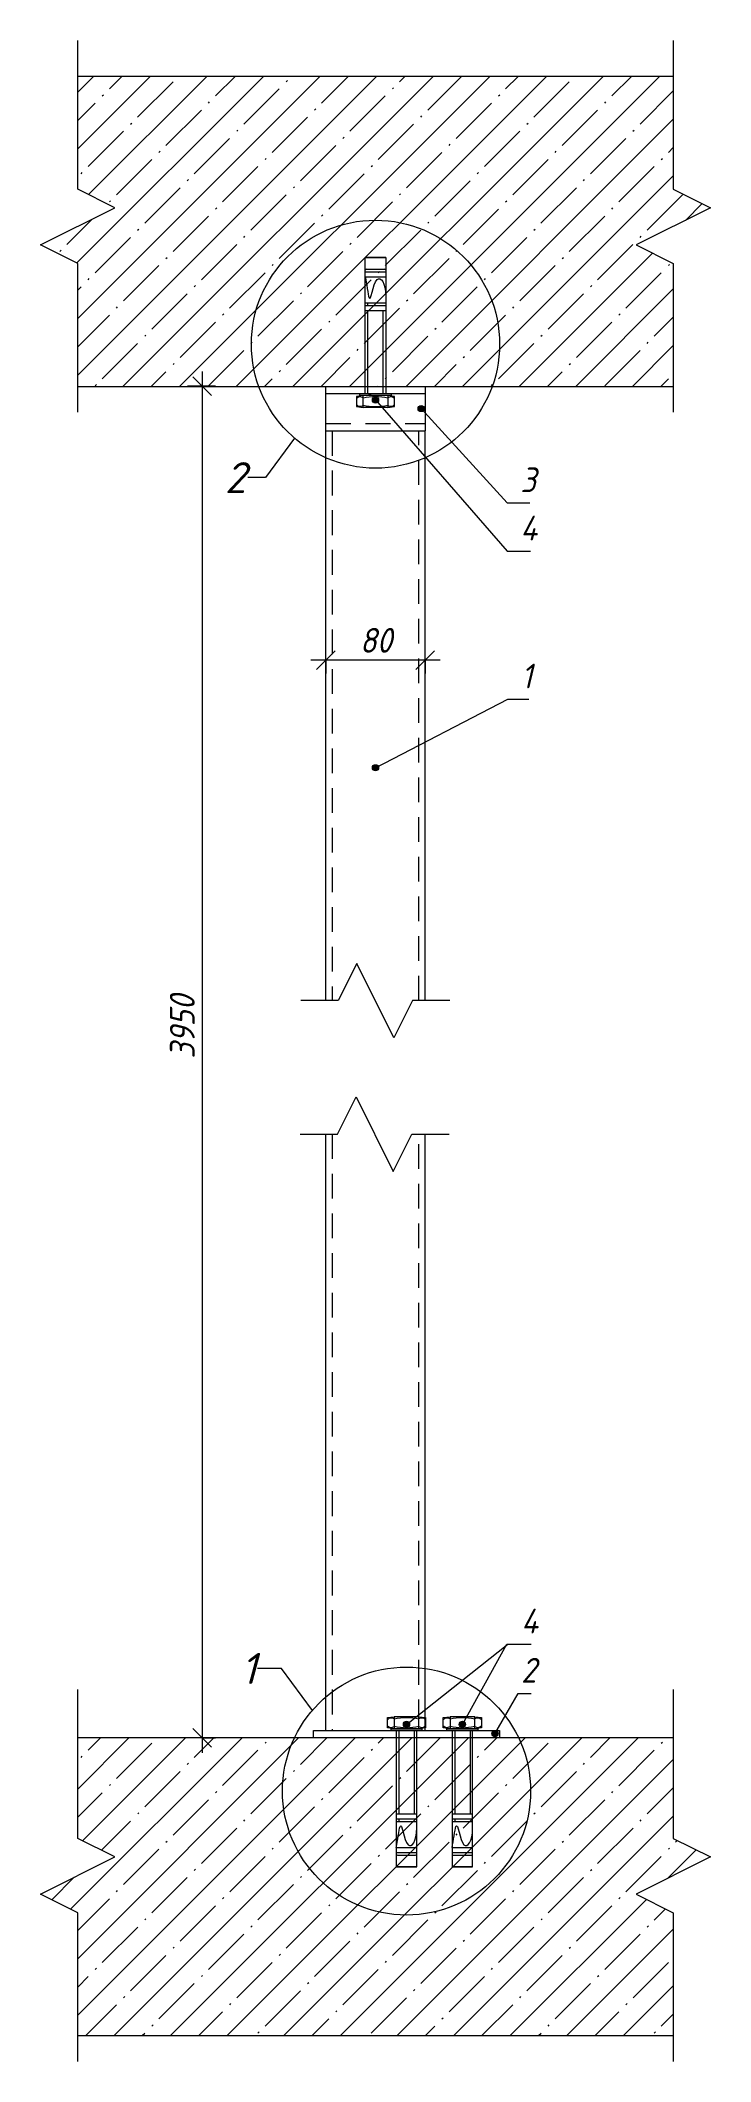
# Model space of a CAD drawing. Header units: millimetres. Extents: x 1525 to 46824, y -520 to 14115.
# Drawn here: x 42504 to 43044, y 10937 to 12567 of the extents above; entities that cross this region are included whole.
import ezdxf

# ---------------------------------------------------------------- set-up
doc = ezdxf.new("R2010")
doc.units = ezdxf.units.MM
doc.linetypes.add('200_ШТРИХ_ш1п0_6_', pattern=[32, 20, -12])
for name, color, linetype, lineweight in [('A-ANNO-DIMS', 7, 'Continuous', 9), ('A-ANNO-DIMS-10', 7, 'Continuous', 9), ('A-DETL-1', 7, 'Continuous', 5), ('A-DETL-2', 7, '200_ШТРИХ_ш1п0_6_', 5), ('A-DETL-GENF-1', 7, 'Continuous', 5), ('A-FLOR-FNSH-2', 7, 'Continuous', 20), ('A-FLOR-PATT-1', 7, 'Continuous', 5), ('A-GENM', 7, 'Continuous', 9), ('A-GENM-IDEN', 7, 'Continuous', 9), ('G-ANNO-TEXT', 7, 'Continuous', 9)]:
    doc.layers.add(name, color=color, linetype=linetype, lineweight=lineweight)
doc.styles.add('ISOCPEUR_I_3', font='isocpeui.ttf', dxfattribs={"width": 0.9, "height": 20})
doc.styles.add('ISOCPEUR_I_4', font='isocpeui.ttf', dxfattribs={"height": 25})
doc.dimstyles.new('ISO-2_0_0_9К_СРЕДНИЙ_1', dxfattribs={"dimscale": 304.8, "dimtxt": 19.919624, "dimasz": 0.049213, "dimexe": 0.03937, "dimexo": 0, "dimgap": 0, "dimtad": 1, "dimdec": 0, "dimzin": 0, "dimdsep": 46, "dimtxsty": 'ISOCPEUR_I_3', "dimblk1": 'OBLIQUE', "dimblk2": 'OBLIQUE', "dimsah": 1, "dimcen": 0.09, "dimdle": 0.03937, "dimazin": 0, "dimtfac": 1, "dimtdec": 4, "dimtix": 1, "dimtmove": 0, "dimatfit": 3, "dimfxl": 1, "dimtvp": 1, "dimtolj": 1, "dimtzin": 0, "dimarcsym": 2})
pattern_1 = [(45, (43893.767, 4305), (-22.80985, 22.80985), []), (45, (43916.576, 4305), (-22.80985, 22.80985), [40.322, -8.064, 1.341, -6.723])]

msp = doc.modelspace()

# ---------------------------------------------------------------- texts
at = {"layer": 'A-GENM-IDEN', "char_height": 20, "attachment_point": 1, "style": 'ISOCPEUR_I_3'}
for s, insert, width in [('\\fISOCPEUR|b0|i1|c204|p34|;\\W.9;3', (42890.53243, 12222.55317), 15.8734125), ('\\fISOCPEUR|b0|i1|c204|p34|;\\W.9;4', (42890.53243, 12183.61096), 18.7594875), ('\\fISOCPEUR|b0|i1|c204|p34|;\\W.9;1', (42891.17809, 12064.29991), 11.5443), ('\\fISOCPEUR|b0|i1|c204|p34|;\\W.9;4', (42891.17809, 11302.06329), 18.7594875), ('\\fISOCPEUR|b0|i1|c204|p34|;\\W.9;4', (42891.17809, 11302.06329), 18.7594875), ('\\fISOCPEUR|b0|i1|c204|p34|;\\W.9;2', (42891.17809, 11262.36329), 15.8734125)]:
    msp.add_mtext(s, dxfattribs=dict(at, insert=insert, width=width))
at = {"layer": 'G-ANNO-TEXT', "char_height": 25, "attachment_point": 1, "style": 'ISOCPEUR_I_4'}
for s, insert, width in [('\\fISOCPEUR|b0|i1|c204|p34|;2', (42652.34204, 12226.81392), 22.44725), ('\\fISOCPEUR|b0|i1|c204|p34|;1', (42665.39107, 11266.32755), 16.03375)]:
    msp.add_mtext(s, dxfattribs=dict(at, insert=insert, width=width))

# ---------------------------------------------------------------- blocks, each defined once
blk = doc.blocks.new('Фахверк_Влож_Колонна - Колонна_Фахверка-33216409-АР1_1_Ф-32_3 эт_')
at = {"layer": 'A-GENM'}
for p, q in [((16810, 11792.5), (16810, 12252)), ((16890, 11792.5), (16890, 12252))]:
    blk.add_line(p, q, dxfattribs=at)
blk = doc.blocks.new('Фахверк_Влож_Полоса верхняя_для трубы - Полоса верхняя_Фахверка-33245181-АР1_1_Ф-32_3 эт_')
at = {"layer": 'A-GENM'}
for p, q in [((16810, 12282), (16810, 12288)), ((16810, 12252), (16810, 12282)), ((16890, 12282), (16810, 12282)), ((16890, 12288), (16890, 12282)), ((16890, 12282), (16890, 12252)), ((16810, 12252), (16890, 12252))]:
    blk.add_line(p, q, dxfattribs=at)
blk = doc.blocks.new('DET_L_Линия разрыва1 - М10-27046020-АР1_1_Ф-32_3 эт_')
at = {"layer": 'A-DETL-GENF-1'}
for p, q in [((16610, 12447), (16610, 12567)), ((16640, 12432), (16610, 12447)), ((16580, 12402), (16640, 12432)), ((16610, 12387), (16580, 12402)), ((16610, 12267), (16610, 12387))]:
    blk.add_line(p, q, dxfattribs=at)
blk = doc.blocks.new('DET_L_Линия разрыва1 - М10-V22-АР1_1_Ф-32_3 эт_')
at = {"layer": 'A-DETL-GENF-1'}
for p, q in [((17090, 12567), (17090, 12447)), ((17090, 12447), (17120, 12432)), ((17120, 12432), (17060, 12402)), ((17060, 12402), (17090, 12387)), ((17090, 12387), (17090, 12267))]:
    blk.add_line(p, q, dxfattribs=at)
blk = doc.blocks.new('DET_L_Линия разрыва1 - М10-27045875-АР1_1_Ф-32_3 эт_')
at = {"layer": 'A-DETL-GENF-1'}
for p, q in [((16834.9, 11822.5), (16819.9, 11792.5)), ((16864.9, 11762.5), (16834.9, 11822.5)), ((16819.9, 11792.5), (16789.9, 11792.5)), ((16879.9, 11792.5), (16864.9, 11762.5)), ((16909.9, 11792.5), (16879.9, 11792.5))]:
    blk.add_line(p, q, dxfattribs=at)
blk = doc.blocks.new('Фахверк_Влож_Колонна - Колонна_Фахверка-V23-АР1_1_Ф-32_3 эт_')
at = {"layer": 'A-GENM'}
for p, q in [((16810, 11203.8), (16810, 11684.8)), ((16890, 11203.8), (16890, 11684.8))]:
    blk.add_line(p, q, dxfattribs=at)
blk = doc.blocks.new('Фахверк_Влож_Полоса для колонны_нижняя - Полоса_Фахверка-33245180-АР1_1_Ф-32_3 эт_')
at = {"layer": 'A-GENM'}
for p, q in [((16800, 11197.8), (16800, 11203.8)), ((16800, 11203.8), (16950, 11203.8)), ((16950, 11203.8), (16950, 11197.8))]:
    blk.add_line(p, q, dxfattribs=at)
blk = doc.blocks.new('DET_L_Линия разрыва1 - М10-27045885-АР1_1_Ф-32_3 эт_')
at = {"layer": 'A-DETL-GENF-1'}
for p, q in [((16819.3, 11684.8), (16834.3, 11714.8)), ((16834.3, 11714.8), (16864.3, 11654.8)), ((16789.3, 11684.8), (16819.3, 11684.8)), ((16864.3, 11654.8), (16879.3, 11684.8)), ((16879.3, 11684.8), (16909.3, 11684.8))]:
    blk.add_line(p, q, dxfattribs=at)
blk = doc.blocks.new('DIMBLOCK416-АР1_1_Ф-32_3 эт_')
at = {"layer": 'A-ANNO-DIMS-10', "lineweight": 20}
for p, q in [((42634.2, 12288), (42626.7, 12295.5)), ((42634.2, 12288), (42641.7, 12280.5)), ((42634.2, 11197.8), (42626.7, 11205.3)), ((42634.2, 11197.8), (42641.7, 11190.3))]:
    blk.add_line(p, q, dxfattribs=at)
at = {"layer": 'A-ANNO-DIMS-10'}
for p, q in [((42634.2, 12300), (42634.2, 11185.8)), ((42644.8, 12288), (42622.2, 12288)), ((42634.2, 12288), (42644.8, 12288)), ((42644.8, 11197.8), (42622.2, 11197.8)), ((42634.2, 11197.8), (42644.8, 11197.8))]:
    blk.add_line(p, q, dxfattribs=at)
at = {"layer": 'A-ANNO-DIMS-10', "color": 0, "insert": (42608.1, 11745.7), "char_height": 20, "width": 60.678, "attachment_point": 1, "rotation": 90, "line_spacing_factor": 1.149209, "style": 'ISOCPEUR_I_3'}
blk.add_mtext('3950', dxfattribs=at)
blk = doc.blocks.new('_Oblique')
at = {"color": 0, "linetype": 'ByBlock', "lineweight": -2}
blk.add_line((-0.5, -0.5), (0.5, 0.5), dxfattribs=at)
blk = doc.blocks.new('DIMBLOCK417-АР1_1_Ф-32_3 эт_')
at = {"layer": 'A-ANNO-DIMS-10'}
for p, q in [((42825.8, 12067), (42721.8, 12067)), ((42733.8, 12056.4), (42733.8, 12079)), ((42733.8, 12067), (42733.8, 12056.4)), ((42813.8, 12056.4), (42813.8, 12079)), ((42813.8, 12067), (42813.8, 12056.4))]:
    blk.add_line(p, q, dxfattribs=at)
at = {"layer": 'A-ANNO-DIMS-10', "lineweight": 20}
for p, q in [((42733.8, 12067), (42726.3, 12059.5)), ((42733.8, 12067), (42741.3, 12074.5)), ((42813.8, 12067), (42806.3, 12059.5)), ((42813.8, 12067), (42821.3, 12074.5))]:
    blk.add_line(p, q, dxfattribs=at)
at = {"layer": 'A-ANNO-DIMS-10', "color": 0, "insert": (42761.2, 12093.1), "char_height": 20, "width": 30.339, "attachment_point": 1, "line_spacing_factor": 1.149209, "style": 'ISOCPEUR_I_3'}
blk.add_mtext('80', dxfattribs=at)

# ---------------------------------------------------------------- dimensions: what is measured, and where the dimension line sits
at = {"layer": 'A-ANNO-DIMS'}
dim = msp.add_linear_dim(base=(42634.18696, 11197.76672), p1=(42644.79357, 12287.95516), p2=(42644.79357, 11197.76672), angle=90, dimstyle='ISO-2_0_0_9К_СРЕДНИЙ_1', override={"dimpost": '<>', "dimfxl": 1090.188431}, dxfattribs=at)
dim.commit()
dim.dimension.update_dxf_attribs({"geometry": 'DIMBLOCK416-АР1_1_Ф-32_3 эт_', "text_midpoint": (42624.18696, 11742.86094)})
dim = msp.add_linear_dim(base=(42733.79853, 12067.01504), p1=(42813.79853, 12056.40844), p2=(42733.79853, 12056.40844), dimstyle='ISO-2_0_0_9К_СРЕДНИЙ_1', override={"dimpost": '<>', "dimfxl": 80}, dxfattribs=at)
dim.commit()
dim.dimension.update_dxf_attribs({"geometry": 'DIMBLOCK417-АР1_1_Ф-32_3 эт_', "text_midpoint": (42773.79853, 12077.01504)})

# ---------------------------------------------------------------- hatches: boundary and pattern name
at = {"layer": 'A-FLOR-PATT-1'}
h = msp.add_hatch(dxfattribs=at)
h.set_pattern_fill('FP_14', color=256, style=0, pattern_type=2)
h.set_pattern_definition(pattern_1)
h.paths.add_polyline_path([(42533.79853, 12287.95505), (43013.79853, 12287.95505), (43013.79853, 12386.95516), (42983.79853, 12401.95516), (43043.79853, 12431.95516), (43013.79853, 12446.95516), (43013.79853, 12537.9549), (42533.79853, 12537.9549), (42533.79853, 12446.95516), (42563.79853, 12431.95516), (42503.79853, 12401.95516), (42533.79853, 12386.95516), (42533.79853, 12298.91083)], flags=0)
h = msp.add_hatch(dxfattribs=at)
h.set_pattern_fill('FP_14', color=256, style=0, pattern_type=2)
h.set_pattern_definition(pattern_1)
h.paths.add_polyline_path([(42533.79853, 10957.76655), (43013.79853, 10957.76655), (43013.79853, 11056.76672), (42983.79853, 11071.76672), (43043.79853, 11101.76672), (43013.79853, 11116.76672), (43013.79853, 11197.76644), (42533.79853, 11197.76644), (42533.79853, 11116.76672), (42563.79853, 11101.76672), (42503.79853, 11071.76672), (42533.79853, 11056.76672), (42533.79853, 10976.90616)], flags=0)
at = {"layer": 'A-GENM-IDEN'}
h = msp.add_hatch(color=256, dxfattribs=at)
edge = h.paths.add_edge_path(flags=0)
edge.add_arc((42773.79853, 12276.95516), 2.5, 0, 360)
h = msp.add_hatch(color=256, dxfattribs=at)
edge = h.paths.add_edge_path(flags=0)
edge.add_arc((42810.60391, 12270.03499), 2.5, 0, 360)
h = msp.add_hatch(color=256, dxfattribs=at)
edge = h.paths.add_edge_path(flags=0)
edge.add_arc((42773.79853, 11980.28794), 2.5, 0, 360)
h = msp.add_hatch(color=256, dxfattribs=at)
edge = h.paths.add_edge_path(flags=0)
edge.add_arc((42798.79853, 11208.76672), 2.5, 0, 360)
h = msp.add_hatch(color=256, dxfattribs=at)
edge = h.paths.add_edge_path(flags=0)
edge.add_arc((42843.79853, 11208.76672), 2.5, 0, 360)
h = msp.add_hatch(color=256, dxfattribs=at)
edge = h.paths.add_edge_path(flags=0)
edge.add_arc((42870.07724, 11201.19397), 2.5, 0, 360)

# ---------------------------------------------------------------- linework, layer by layer
at = {"layer": 'A-DETL-1'}
for p, q in [((42782.06463, 12391.95516), (42765.53243, 12391.95516)), ((42765.53243, 12391.95516), (42782.06463, 12391.95516)), ((42765.53243, 12281.95516), (42765.53243, 12391.95516)), ((42782.06463, 12391.95516), (42782.06463, 12281.95516)), ((42765.53243, 12380.3084), (42782.06463, 12380.3084)), ((42765.53243, 12376.17535), (42782.06463, 12376.17535)), ((42766.50436, 12382.37492), (42781.0927, 12382.37492)), ((42765.53243, 12355.21242), (42782.06463, 12355.21242)), ((42765.53243, 12353.14589), (42782.06463, 12353.14589)), ((42765.53243, 12349.01284), (42782.06463, 12349.01284)), ((42767.59896, 12353.14589), (42767.59896, 12355.21242)), ((42767.64087, 12281.95516), (42767.64087, 12349.01284)), ((42767.68768, 12353.14589), (42767.68768, 12355.21242)), ((42779.95619, 12281.95516), (42779.95619, 12349.01284)), ((42763.87921, 12280.51935), (42758.39061, 12279.75049)), ((42758.39061, 12279.75049), (42758.39061, 12271.55721)), ((42761.12384, 12280.51935), (42761.12384, 12281.95516)), ((42786.47322, 12281.95516), (42761.12384, 12281.95516)), ((42786.47322, 12280.51935), (42761.12384, 12280.51935)), ((42763.87921, 12270.77088), (42763.87921, 12280.51935)), ((42783.71785, 12280.51935), (42763.87921, 12280.51935)), ((42768.25495, 12281.95516), (42770.29768, 12281.95516)), ((42789.20646, 12279.75049), (42783.71785, 12280.51935)), ((42783.71785, 12280.51935), (42783.71785, 12270.77088)), ((42786.47322, 12281.95516), (42786.47322, 12280.51935)), ((42789.20646, 12271.55721), (42789.20646, 12279.75049)), ((42758.39061, 12271.55721), (42763.87921, 12270.78835)), ((42783.71785, 12270.77088), (42763.87921, 12270.77088)), ((42783.71785, 12270.78835), (42789.20646, 12271.55721)), ((42783.39061, 11214.16467), (42788.87921, 11214.93353)), ((42783.39061, 11205.97139), (42783.39061, 11214.16467)), ((42788.87921, 11205.20253), (42783.39061, 11205.97139)), ((42811.47322, 11205.20253), (42786.12384, 11205.20253)), ((42786.12384, 11205.20253), (42786.12384, 11203.76672)), ((42811.47322, 11203.76672), (42786.12384, 11203.76672)), ((42808.71785, 11214.951), (42788.87921, 11214.951)), ((42788.87921, 11214.951), (42788.87921, 11205.20253)), ((42808.71785, 11205.20253), (42788.87921, 11205.20253)), ((42790.53243, 11203.76672), (42790.53243, 11093.76672)), ((42792.64087, 11203.76672), (42792.64087, 11136.70904)), ((42793.25495, 11203.76672), (42795.29768, 11203.76672)), ((42804.95619, 11203.76672), (42804.95619, 11136.70904)), ((42807.06463, 11093.76672), (42807.06463, 11203.76672)), ((42808.71785, 11205.20253), (42808.71785, 11214.951)), ((42808.71785, 11214.93353), (42814.20646, 11214.16467)), ((42814.20646, 11205.97139), (42808.71785, 11205.20253)), ((42811.47322, 11203.76672), (42811.47322, 11205.20253)), ((42814.20646, 11214.16467), (42814.20646, 11205.97139)), ((42828.39061, 11214.16467), (42833.87921, 11214.93353)), ((42828.39061, 11205.97139), (42828.39061, 11214.16467)), ((42833.87921, 11205.20253), (42828.39061, 11205.97139)), ((42856.47322, 11205.20253), (42831.12384, 11205.20253)), ((42831.12384, 11205.20253), (42831.12384, 11203.76672)), ((42856.47322, 11203.76672), (42831.12384, 11203.76672)), ((42853.71785, 11214.951), (42833.87921, 11214.951)), ((42833.87921, 11214.951), (42833.87921, 11205.20253)), ((42853.71785, 11205.20253), (42833.87921, 11205.20253)), ((42835.53243, 11203.76672), (42835.53243, 11093.76672)), ((42837.64087, 11203.76672), (42837.64087, 11136.70904)), ((42838.25495, 11203.76672), (42840.29768, 11203.76672)), ((42849.95619, 11203.76672), (42849.95619, 11136.70904)), ((42852.06463, 11093.76672), (42852.06463, 11203.76672)), ((42853.71785, 11205.20253), (42853.71785, 11214.951)), ((42853.71785, 11214.93353), (42859.20646, 11214.16467)), ((42859.20646, 11205.97139), (42853.71785, 11205.20253)), ((42856.47322, 11203.76672), (42856.47322, 11205.20253)), ((42859.20646, 11214.16467), (42859.20646, 11205.97139)), ((42790.53243, 11136.70904), (42807.06463, 11136.70904)), ((42835.53243, 11136.70904), (42852.06463, 11136.70904)), ((42790.53243, 11132.57599), (42807.06463, 11132.57599)), ((42790.53243, 11130.50947), (42807.06463, 11130.50947)), ((42792.59896, 11132.57599), (42792.59896, 11130.50947)), ((42792.68768, 11132.57599), (42792.68768, 11130.50947)), ((42835.53243, 11132.57599), (42852.06463, 11132.57599)), ((42835.53243, 11130.50947), (42852.06463, 11130.50947)), ((42837.59896, 11132.57599), (42837.59896, 11130.50947)), ((42837.68768, 11132.57599), (42837.68768, 11130.50947)), ((42790.53243, 11109.54653), (42807.06463, 11109.54653)), ((42790.53243, 11105.41348), (42807.06463, 11105.41348)), ((42791.50436, 11103.34696), (42806.0927, 11103.34696)), ((42835.53243, 11109.54653), (42852.06463, 11109.54653)), ((42835.53243, 11105.41348), (42852.06463, 11105.41348)), ((42836.50436, 11103.34696), (42851.0927, 11103.34696)), ((42807.06463, 11093.76672), (42790.53243, 11093.76672)), ((42790.53243, 11093.76672), (42807.06463, 11093.76672)), ((42852.06463, 11093.76672), (42835.53243, 11093.76672)), ((42835.53243, 11093.76672), (42852.06463, 11093.76672))]:
    msp.add_line(p, q, dxfattribs=at)
for centre in [(42773.79853, 12321.95516), (42798.79853, 11154.951)]:
    msp.add_circle(centre, 100, dxfattribs=at)
for centre, radius, start, end in [((42766.71303, 12381.01496), 1.37588, 98.72344894, 149.10051454), ((42780.88403, 12381.01496), 1.37588, 30.89948539, 81.27655106), ((42761.51946, 12275.21241), 4.22871, 56.08031185, 137.72360384), ((42773.79853, 12236.79633), 42.8477, 76.61449587, 103.38550413), ((42786.0776, 12275.21241), 4.22871, 42.27639616, 123.91968816), ((42761.51946, 12276.07782), 4.22871, 222.27639616, 303.91968815), ((42773.79853, 12314.49391), 42.8477, 256.61449587, 283.38550413), ((42786.0776, 12276.07782), 4.22871, 236.08031184, 317.72360384), ((42786.51946, 11209.64406), 4.22871, 56.08031185, 137.72360384), ((42786.51946, 11210.50947), 4.22871, 222.27639616, 303.91968815), ((42798.79853, 11171.22798), 42.8477, 76.61449587, 103.38550413), ((42798.79853, 11248.92556), 42.8477, 256.61449587, 283.38550413), ((42811.0776, 11209.64406), 4.22871, 42.27639616, 123.91968816), ((42811.0776, 11210.50947), 4.22871, 236.08031184, 317.72360384), ((42831.51946, 11209.64406), 4.22871, 56.08031185, 137.72360384), ((42831.51946, 11210.50947), 4.22871, 222.27639616, 303.91968815), ((42843.79853, 11171.22798), 42.8477, 76.61449587, 103.38550413), ((42843.79853, 11248.92556), 42.8477, 256.61449587, 283.38550413), ((42856.0776, 11209.64406), 4.22871, 42.27639616, 123.91968816), ((42856.0776, 11210.50947), 4.22871, 236.08031184, 317.72360384), ((42791.71303, 11104.70692), 1.37588, 210.89948546, 261.27655106), ((42805.88403, 11104.70692), 1.37588, 278.72344894, 329.10051461), ((42836.71303, 11104.70692), 1.37588, 210.89948546, 261.27655106), ((42850.88403, 11104.70692), 1.37588, 278.72344894, 329.10051461)]:
    msp.add_arc(centre, radius, start, end, dxfattribs=at)
for points in [[(42765.53243, 12376.17535), (42766.71227, 12371.45871), (42769.17422, 12346.00022), (42772.93529, 12383.47234), (42782.06463, 12371.48456), (42782.06463, 12360.48656)], [(42790.53243, 11109.54653), (42791.71227, 11114.26318), (42794.17422, 11139.72166), (42797.93529, 11102.24954), (42807.06463, 11114.23732), (42807.06463, 11125.23532)], [(42835.53243, 11109.54653), (42836.71227, 11114.26318), (42839.17422, 11139.72166), (42842.93529, 11102.24954), (42852.06463, 11114.23732), (42852.06463, 11125.23532)]]:
    msp.add_open_spline(points, degree=3, knots=[3.9471277548, 3.9471277548, 3.9471277548, 3.9471277548, 10.0959961781, 20.1294367149, 28.5838158581, 28.5838158581, 28.5838158581, 28.5838158581], dxfattribs=at)
at = {"layer": 'A-DETL-2'}
for p, q in [((42733.79853, 12257.95516), (42813.79853, 12257.95516)), ((42738.79853, 12251.95516), (42738.79853, 11792.53941)), ((42808.79853, 11792.53941), (42808.79853, 12251.95516)), ((42738.79853, 11684.80515), (42738.79853, 11203.76672)), ((42808.79853, 11208.76672), (42808.79853, 11684.80515))]:
    msp.add_line(p, q, dxfattribs=at)
at = {"layer": 'A-FLOR-FNSH-2'}
for p, q in [((43013.79853, 12537.95516), (42533.79853, 12537.95516)), ((42533.79853, 12287.95516), (43013.79853, 12287.95516)), ((43013.79853, 11197.76672), (42533.79853, 11197.76672)), ((42533.79853, 10957.76672), (43013.79853, 10957.76672))]:
    msp.add_line(p, q, dxfattribs=at)
at = {"layer": 'A-GENM-IDEN'}
for p, q in [((42773.79853, 12276.95516), (42879.80266, 12154.9995)), ((42810.60391, 12270.03499), (42879.80266, 12193.94171)), ((42879.80266, 12193.94171), (42898.26461, 12193.94171)), ((42879.80266, 12154.9995), (42898.58743, 12154.9995)), ((42773.79853, 11980.28794), (42880.44831, 12035.68845)), ((42880.44831, 12035.68845), (42897.45956, 12035.68845)), ((42798.79853, 11208.76672), (42880.44831, 11273.45183)), ((42843.79853, 11208.76672), (42879.57081, 11273.45183)), ((42879.57081, 11273.45183), (42899.23309, 11273.45183)), ((42880.44831, 11273.45183), (42899.23309, 11273.45183)), ((42870.07724, 11201.19397), (42888.66202, 11233.75183)), ((42888.66202, 11233.75183), (42899.20765, 11233.75183))]:
    msp.add_line(p, q, dxfattribs=at)
for centre in [(42773.79853, 12276.95516), (42810.60391, 12270.03499), (42773.79853, 11980.28794), (42798.79853, 11208.76672), (42843.79853, 11208.76672), (42870.07724, 11201.19397)]:
    msp.add_circle(centre, 2.5, dxfattribs=at)
at = {"layer": 'G-ANNO-TEXT'}
for p, q in [((42708.49278, 12246.06084), (42685.03707, 12214.31392)), ((42685.03707, 12214.31392), (42670.86288, 12214.31392)), ((42698.08609, 11253.82755), (42678.62024, 11253.82755)), ((42722.97946, 11220.02569), (42698.08609, 11253.82755))]:
    msp.add_line(p, q, dxfattribs=at)

# ---------------------------------------------------------------- block references
at = {"layer": 'A-DETL-GENF-1'}
for name, p in [('DET_L_Линия разрыва1 - М10-27046020-АР1_1_Ф-32_3 эт_', (25923.79856, 0)), ('DET_L_Линия разрыва1 - М10-V22-АР1_1_Ф-32_3 эт_', (25923.79856, 0)), ('DET_L_Линия разрыва1 - М10-27045875-АР1_1_Ф-32_3 эт_', (25923.79856, 0)), ('DET_L_Линия разрыва1 - М10-27045885-АР1_1_Ф-32_3 эт_', (25923.79856, 0)), ('DET_L_Линия разрыва1 - М10-27046020-АР1_1_Ф-32_3 эт_', (25923.79856, -1330.18843)), ('DET_L_Линия разрыва1 - М10-V22-АР1_1_Ф-32_3 эт_', (25923.79856, -1330.18843))]:
    msp.add_blockref(name, p, dxfattribs=at)
at = {"layer": 'A-GENM'}
for name in ['Фахверк_Влож_Полоса верхняя_для трубы - Полоса верхняя_Фахверка-33245181-АР1_1_Ф-32_3 эт_', 'Фахверк_Влож_Колонна - Колонна_Фахверка-33216409-АР1_1_Ф-32_3 эт_', 'Фахверк_Влож_Колонна - Колонна_Фахверка-V23-АР1_1_Ф-32_3 эт_', 'Фахверк_Влож_Полоса для колонны_нижняя - Полоса_Фахверка-33245180-АР1_1_Ф-32_3 эт_']:
    msp.add_blockref(name, (25923.79856, 0), dxfattribs=at)

msp.set_redraw_order([(e.dxf.handle, doc.entitydb.next_handle()) for e in msp.query("TEXT MTEXT ATTDEF DIMENSION ARC_DIMENSION")])  # texts and dimensions are drawn at this point

doc.saveas('drawing.dxf')
